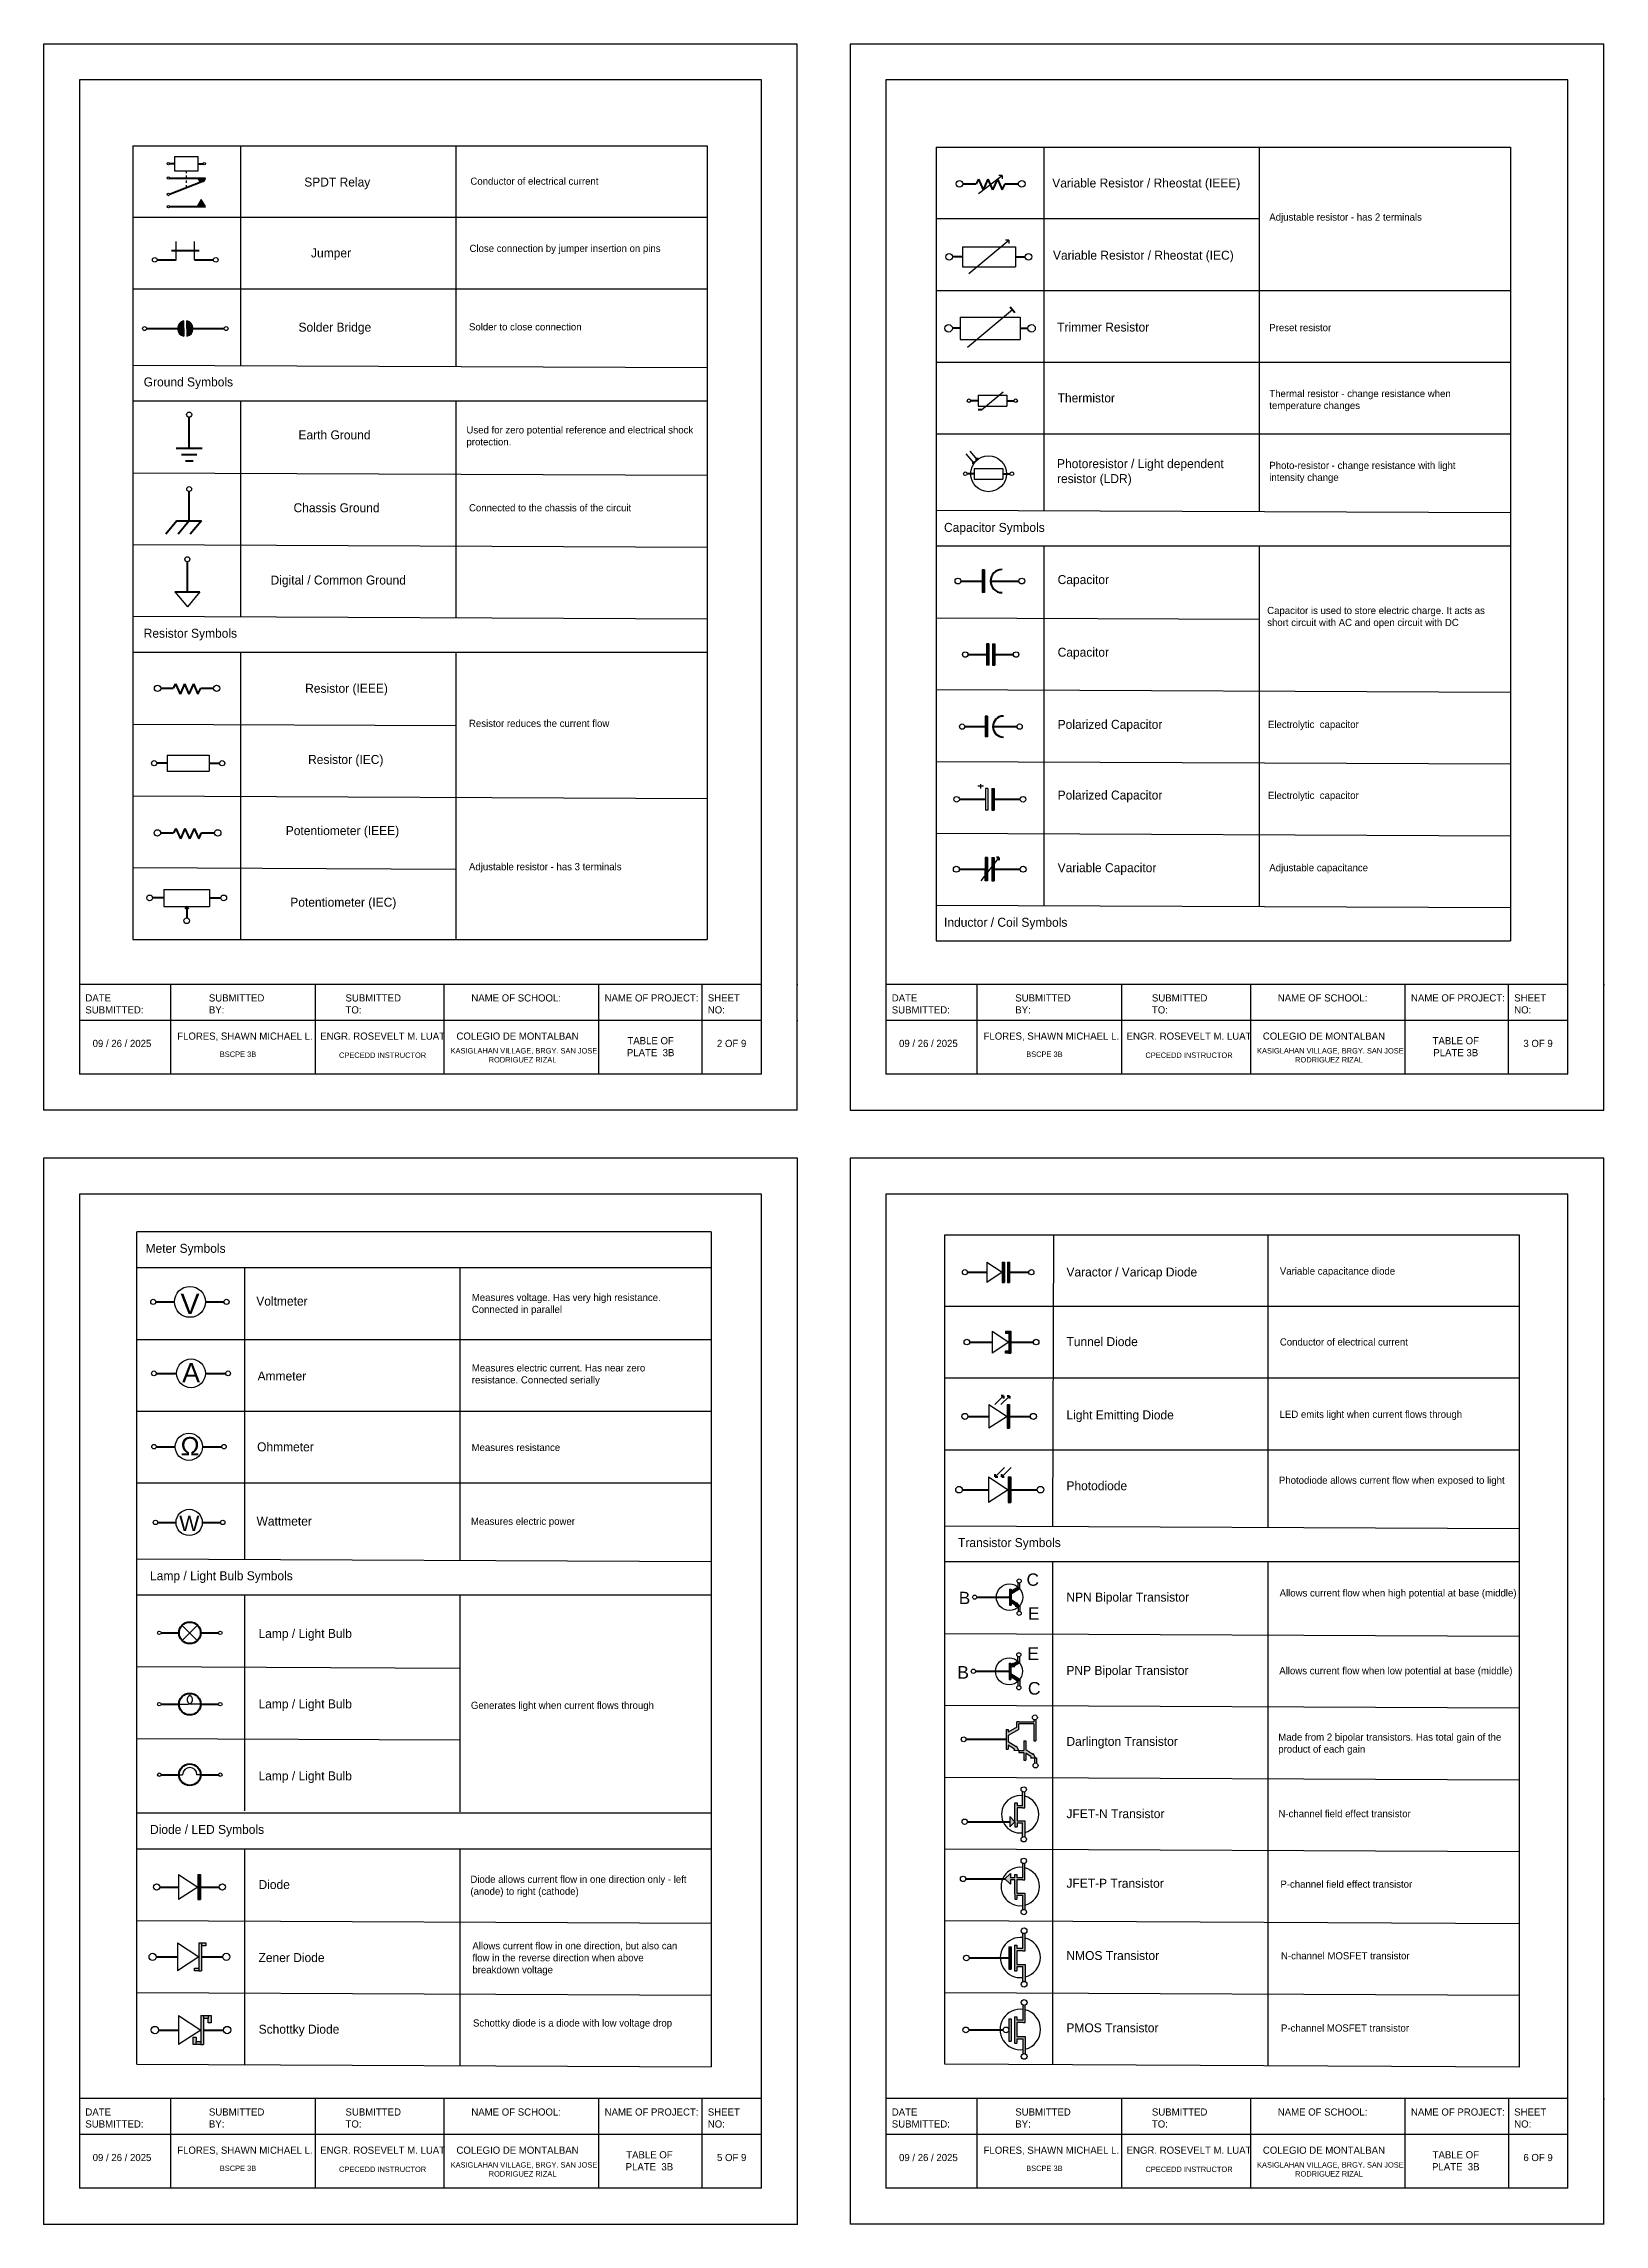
# Model space of a CAD drawing. Header units: millimetres. Extents: x 1902 to 3459, y 1262 to 1871.
# Drawn here: x 2350 to 2784, y 1262 to 1870 of the extents above; entities that cross this region are included whole.
import ezdxf

# ---------------------------------------------------------------- set-up
doc = ezdxf.new("R2010")
doc.units = ezdxf.units.MM
doc.header["$LTSCALE"] = 2
doc.linetypes.add('ACAD_ISO02W100', pattern=[15, 12, -3])
doc.layers.add('Layer1', color=7, linetype='ACAD_ISO02W100')
doc.styles.add('CEDD TEMP', font='GOTHIC.TTF')
doc.styles.get("Standard").update_dxf_attribs({"font": 'arial.ttf'})

msp = doc.modelspace()

# ---------------------------------------------------------------- texts
at = {"attachment_point": 1, "style": 'CEDD TEMP'}
for s, width, insert, char_height in [('\\pxt9;SPDT Relay', 18.1914, (2422.16, 1832.45), 2.5), ('Conductor of electrical current', 52.2936, (2468.45, 1832.45), 2), ('Variable Resistor / Rheostat (IEEE)', 55.1918, (2630.56, 1832.19), 2.5), ('Adjustable resistor - has 2 terminals', 46.2878, (2691.04, 1822.45), 2), ('Jumper', 12.5972, (2424.05, 1812.71), 2.5), ('Close connection by jumper insertion on pins', 52.2936, (2468.21, 1813.73), 2), ('Variable Resistor / Rheostat (IEC)', 55.1918, (2630.77, 1812.07), 2.5), ('Solder Bridge', 21.9012, (2420.56, 1792.02), 2.5), ('Trimmer Resistor', 26.3962, (2631.95, 1792.05), 2.5), ('Solder to close connection', 36.1899, (2468.06, 1791.87), 2), ('Preset resistor', 17.9411, (2691.04, 1791.66), 2), ('Ground Symbols', 27.5382, (2377.43, 1776.77), 2.5), ('Thermistor', 16.8197, (2632.07, 1772.32), 2.5), ('Thermal resistor - change resistance when temperature changes', 56.0513, (2691.04, 1773.3), 2), ('Earth Ground', 22.4814, (2420.56, 1762.02), 2.5), ('Used for zero potential reference and electrical shock protection.', 63.998, (2467.36, 1763.17), 2), ('Photoresistor / Light dependent resistor (LDR)', 52.7816, (2631.89, 1754.01), 2.5), ('Photo-resistor - change resistance with light intensity change', 58.005, (2691.04, 1753.27), 2), ('Chassis Ground', 25.6899, (2419.18, 1741.72), 2.5), ('Connected to the chassis of the circuit', 52.0075, (2468.06, 1741.47), 2), ('Capacitor Symbols', 31.9016, (2600.41, 1736.25), 2.5), ('Digital / Common Ground', 43.8126, (2412.78, 1721.59), 2.5), ('Capacitor', 16.8197, (2632.07, 1721.71), 2.5), ('Capacitor is used to store electric charge. It acts as short circuit with AC and open circuit with DC', 65.5971, (2690.45, 1712.86), 2), ('Resistor Symbols', 27.5382, (2377.43, 1706.76), 2.5), ('Capacitor', 16.8197, (2632.07, 1701.48), 2.5), ('Resistor (IEEE)', 21.8109, (2422.42, 1691.43), 2.5), ('Resistor reduces the current flow', 43.4965, (2468.06, 1681.41), 2), ('Polarized Capacitor', 33.747, (2632.07, 1681.39), 2.5), ('Electrolytic  capacitor', 29.6044, (2690.68, 1681.12), 2), ('Resistor (IEC)', 21.8109, (2423.23, 1671.61), 2.5), ('Polarized Capacitor', 33.747, (2632.07, 1661.69), 2.5), ('Electrolytic  capacitor', 29.6044, (2690.68, 1661.35), 2), ('Potentiometer (IEEE)', 33.5481, (2417.02, 1651.79), 2.5), ('Adjustable resistor - has 3 terminals', 46.2878, (2468.06, 1641.5), 2), ('Variable Capacitor', 32.7408, (2632.07, 1641.46), 2.5), ('Adjustable capacitance', 33.2953, (2691.04, 1641.22), 2), ('Potentiometer (IEC)', 32.4689, (2418.27, 1631.84), 2.5), ('Inductor / Coil Symbols', 38.5175, (2600.41, 1626.25), 2.5), ('Meter Symbols', 24.4115, (2377.95, 1535.43), 2.5), ('Varactor / Varicap Diode', 43.0434, (2634.52, 1528.84), 2.5), ('Variable capacitance diode', 38.8643, (2693.98, 1528.85), 2), ('Voltmeter', 16.7024, (2408.79, 1520.73), 2.5), ('Measures voltage. Has very high resistance. Connected in parallel', 58.3762, (2468.85, 1521.5), 2), ('Tunnel Diode', 21.8248, (2634.52, 1509.44), 2.5), ('Conductor of electrical current', 41.9562, (2693.98, 1509.11), 2), ('Measures electric current. Has near zero resistance. Connected serially', 53.8025, (2468.85, 1501.88), 2), ('Ammeter', 15.9427, (2409.16, 1499.87), 2.5), ('Light Emitting Diode', 33.283, (2634.52, 1489.03), 2.5), ('LED emits light when current flows through', 56.2919, (2693.91, 1488.96), 2), ('Ohmmeter', 18.5158, (2409.02, 1480.13), 2.5), ('Measures resistance', 26.9418, (2468.79, 1479.72), 2), ('Photodiode allows current flow when exposed to light', 62.209, (2693.72, 1470.58), 2), ('Photodiode', 19.7735, (2634.52, 1469.29), 2.5), ('Wattmeter', 18.181, (2408.87, 1459.44), 2.5), ('Measures electric power', 33.1866, (2468.6, 1459.15), 2), ('Transistor Symbols', 29.3333, (2604.32, 1453.46), 2.5), ('Lamp / Light Bulb Symbols', 43.5702, (2379.2, 1444.22), 2.5), ('NPN Bipolar Transistor', 35.6283, (2634.52, 1438.27), 2.5), ('Allows current flow when high potential at base (middle)', 63.8759, (2693.91, 1439.2), 2), ('Lamp / Light Bulb', 29.0274, (2409.42, 1428.14), 2.5), ('PNP Bipolar Transistor', 35.6283, (2634.52, 1417.85), 2.5), ('Allows current flow when low potential at base (middle)', 62.7433, (2693.82, 1417.52), 2), ('Lamp / Light Bulb', 29.0274, (2409.42, 1408.53), 2.5), ('Generates light when current flows through', 57.986, (2468.6, 1407.88), 2), ('Darlington Transistor', 33.4393, (2634.52, 1398.09), 2.5), ('Made from 2 bipolar transistors. Has total gain of the product of each gain', 64.8195, (2693.54, 1399.03), 2), ('Lamp / Light Bulb', 29.0274, (2409.42, 1388.48), 2.5), ('Diode / LED Symbols', 34.1243, (2379.2, 1373.56), 2.5), ('JFET-N Transistor ', 26.4288, (2634.52, 1377.95), 2.5), ('N-channel field effect transistor', 42.0567, (2693.58, 1377.72), 2), ('Diode', 10.059, (2409.42, 1358.21), 2.5), ('Diode allows current flow in one direction only - left (anode) to right (cathode)', 63.7127, (2468.46, 1359.43), 2), ('JFET-P Transistor ', 26.4288, (2634.52, 1358.56), 2.5), ('P-channel field effect transistor', 41.6447, (2694.13, 1358.07), 2), ('Zener Diode', 20.387, (2409.42, 1337.86), 2.5), ('Allows current flow in one direction, but also can flow in the reverse direction when above breakdown voltage', 61.1131, (2469.01, 1340.9), 2), ('NMOS Transistor ', 26.5172, (2634.52, 1338.43), 2.5), ('N-channel MOSFET transistor', 37.8609, (2694.3, 1338.12), 2), ('Schottky diode is a diode with low voltage drop', 56.9731, (2469.18, 1319.4), 2), ('PMOS Transistor ', 26.5172, (2634.52, 1318.3), 2.5), ('Schottky Diode', 25.3819, (2409.46, 1317.91), 2.5), ('P-channel MOSFET transistor', 37.449, (2694.3, 1317.99), 2)]:
    msp.add_mtext_dynamic_manual_height_columns(s, width=width, gutter_width=12.5, heights=[0], dxfattribs=dict(at, insert=insert, char_height=char_height))
for s, insert, char_height, width in [('DATE SUBMITTED:', (2361.18, 1604.94), 2, 22.0854), ('SUBMITTED BY:', (2395.59, 1604.94), 2, 18.9681), ('SUBMITTED TO:', (2433.66, 1604.94), 2, 18.9681), ('NAME OF SCHOOL:', (2468.72, 1604.94), 2, 25.9033), ('\\pxt8,10;NAME OF PROJECT:', (2505.84, 1604.94), 2, 26.1918), ('\\pxt8,10;SHEET NO:', (2534.6, 1604.94), 2, 13.5215), ('DATE SUBMITTED:', (2585.85, 1604.94), 2, 22.0854), ('SUBMITTED BY:', (2620.27, 1604.94), 2, 18.9681), ('SUBMITTED TO:', (2658.33, 1604.94), 2, 18.9681), ('NAME OF SCHOOL:', (2693.4, 1604.94), 2, 25.9033), ('\\pxt8,10;NAME OF PROJECT:', (2730.52, 1604.94), 2, 26.1918), ('\\pxt8,10;SHEET NO:', (2759.27, 1604.94), 2, 13.5215), ('09 / 26 / 2025', (2363.2, 1592.26), 2, 18.1707), ('FLORES, SHAWN MICHAEL L.', (2386.76, 1594.3), 2, 36.8435), ('ENGR. ROSEVELT M. LUAT', (2426.61, 1594.3), 2, 33.4333), ('COLEGIO DE MONTALBAN', (2464.57, 1594.3), 2, 35.1709), ('\\pxqc;TABLE OF PLATE  3B', (2508.09, 1593.02), 2, 21.1648), ('2 OF 9', (2537.15, 1592.26), 2, 8.1574), ('09 / 26 / 2025', (2587.88, 1592.26), 2, 18.1707), ('FLORES, SHAWN MICHAEL L.', (2611.43, 1594.3), 2, 36.8435), ('ENGR. ROSEVELT M. LUAT', (2651.29, 1594.3), 2, 33.4333), ('COLEGIO DE MONTALBAN', (2689.24, 1594.3), 2, 35.1709), ('\\pxqc;TABLE OF PLATE 3B', (2732.41, 1593.02), 2, 21.1648), ('3 OF 9', (2761.83, 1592.26), 2, 8.1574), ('BSCPE 3B', (2398.65, 1589.01), 1.5, 12.1926), ('CPECEDD INSTRUCTOR', (2431.85, 1588.73), 1.5, 23.0006), ('KASIGLAHAN VILLAGE, BRGY. SAN JOSE,\\P\\pxqc;RODRIGUEZ RIZAL', (2462.94, 1589.96), 1.5, 40.0802), ('BSCPE 3B', (2623.32, 1589.01), 1.5, 12.1926), ('CPECEDD INSTRUCTOR', (2656.53, 1588.73), 1.5, 23.0006), ('KASIGLAHAN VILLAGE, BRGY. SAN JOSE,\\P\\pxqc;RODRIGUEZ RIZAL', (2687.62, 1589.96), 1.5, 40.0802), ('DATE SUBMITTED:', (2361.18, 1294.6), 2, 22.0854), ('SUBMITTED BY:', (2395.6, 1294.6), 2, 18.9681), ('SUBMITTED TO:', (2433.66, 1294.6), 2, 18.9681), ('NAME OF SCHOOL:', (2468.72, 1294.6), 2, 25.9033), ('\\pxt8,10;NAME OF PROJECT:', (2505.85, 1294.6), 2, 26.1918), ('\\pxt8,10;SHEET NO:', (2534.6, 1294.6), 2, 13.5215), ('DATE SUBMITTED:', (2585.86, 1294.6), 2, 22.0854), ('SUBMITTED BY:', (2620.27, 1294.6), 2, 18.9681), ('SUBMITTED TO:', (2658.33, 1294.6), 2, 18.9681), ('NAME OF SCHOOL:', (2693.4, 1294.6), 2, 25.9033), ('\\pxt8,10;NAME OF PROJECT:', (2730.52, 1294.6), 2, 26.1918), ('\\pxt8,10;SHEET NO:', (2759.28, 1294.6), 2, 13.5215), ('09 / 26 / 2025', (2363.21, 1281.92), 2, 18.1707), ('FLORES, SHAWN MICHAEL L.', (2386.76, 1283.96), 2, 36.8435), ('ENGR. ROSEVELT M. LUAT', (2426.62, 1283.96), 2, 33.4333), ('COLEGIO DE MONTALBAN', (2464.57, 1283.96), 2, 35.1709), ('\\pxqc;TABLE OF PLATE  3B', (2508.09, 1282.68), 2, 20.4809), ('5 OF 9', (2537.16, 1281.92), 2, 8.1574), ('09 / 26 / 2025', (2587.88, 1281.92), 2, 18.1707), ('FLORES, SHAWN MICHAEL L.', (2611.44, 1283.96), 2, 36.8435), ('ENGR. ROSEVELT M. LUAT', (2651.29, 1283.96), 2, 33.4333), ('COLEGIO DE MONTALBAN', (2689.25, 1283.96), 2, 35.1709), ('\\pxqc;TABLE OF PLATE  3B', (2732.76, 1282.68), 2, 20.4809), ('6 OF 9', (2761.83, 1281.92), 2, 8.1574), ('BSCPE 3B', (2398.65, 1278.67), 1.5, 12.1926), ('CPECEDD INSTRUCTOR', (2431.85, 1278.39), 1.5, 23.0006), ('KASIGLAHAN VILLAGE, BRGY. SAN JOSE,\\P\\pxqc;RODRIGUEZ RIZAL', (2462.95, 1279.62), 1.5, 40.0802), ('BSCPE 3B', (2623.32, 1278.67), 1.5, 12.1926), ('CPECEDD INSTRUCTOR', (2656.53, 1278.39), 1.5, 23.0006), ('KASIGLAHAN VILLAGE, BRGY. SAN JOSE,\\P\\pxqc;RODRIGUEZ RIZAL', (2687.62, 1279.62), 1.5, 40.0802)]:
    msp.add_mtext(s, dxfattribs=dict(at, insert=insert, char_height=char_height, width=width))
at = {"attachment_point": 1}
for s, width, gutter_width, insert, char_height in [('V', 5.7981, 178.06, (2387.66, 1521.59), 5.74), ('A', 5.0467, 165.73, (2388.14, 1502.21), 5.35), ('Ω', 4.7726, 156.73, (2387.71, 1481.62), 5.06), ('W', 4.8823, 151.33, (2387.32, 1459.73), 4.27), ('C', 4.0834, 283.91, (2623.4, 1443.61), 3.43), ('B', 2.9796, 283.91, (2604.52, 1438.5), 3.43), ('E', 2.9772, 283.91, (2623.8, 1434.15), 3.43), ('E', 3.0396, 289.86, (2623.62, 1423.03), 3.51), ('B', 3.042, 289.86, (2604.08, 1417.82), 3.51), ('C', 3.0396, 289.86, (2623.77, 1413.37), 3.51)]:
    msp.add_mtext_dynamic_manual_height_columns(s, width=width, gutter_width=gutter_width, heights=[0], dxfattribs=dict(at, insert=insert, char_height=char_height))

# ---------------------------------------------------------------- hatches: boundary and pattern name
h = msp.add_hatch(color=256)
h.dxf.hatch_style = 1
h.paths.add_polyline_path([(2394.63, 1832.32), (2392.63, 1832.32, 1)])
h = msp.add_hatch(color=256)
h.dxf.hatch_style = 1
h.paths.add_polyline_path([(2394.63, 1824.35), (2393.48, 1826.35), (2392.32, 1824.35)])
h = msp.add_hatch(color=256)
h.dxf.hatch_style = 1
h.paths.add_polyline_path([(2388.6, 1790.38), (2388.6, 1792.5, 0.816497), (2388.6, 1788.26)])
h.paths.add_polyline_path([(2389.46, 1790.38), (2389.46, 1788.26, 0.816497), (2389.46, 1792.5)])
h = msp.add_hatch(color=256)
h.dxf.hatch_style = 1
h.paths.add_polyline_path([(2611.67, 1723.22), (2611.02, 1723.22), (2611.02, 1716.9), (2611.67, 1716.9)])
h = msp.add_hatch(color=256)
h.dxf.hatch_style = 1
h.paths.add_polyline_path([(2612.25, 1696.61), (2612.85, 1696.61), (2612.85, 1702.57), (2612.25, 1702.57)])
h.paths.add_polyline_path([(2613.96, 1696.61), (2614.57, 1696.61), (2614.57, 1702.57), (2613.96, 1702.57)])
h = msp.add_hatch(color=256)
h.dxf.hatch_style = 1
h.paths.add_polyline_path([(2612.49, 1682.38), (2611.9, 1682.38), (2611.9, 1676.64), (2612.49, 1676.64)])
h = msp.add_hatch(color=256)
h.dxf.hatch_style = 1
h.paths.add_polyline_path([(2614.35, 1662.29), (2613.73, 1662.29), (2613.73, 1656.26), (2614.35, 1656.26)])
h = msp.add_hatch(color=256)
h.dxf.hatch_style = 1
h.paths.add_polyline_path([(2611.88, 1636.54), (2612.54, 1636.54), (2612.54, 1643.02), (2611.88, 1643.02)])
h.paths.add_polyline_path([(2613.75, 1636.54), (2614.41, 1636.54), (2614.41, 1643.02), (2613.75, 1643.02)])
h = msp.add_hatch(color=256)
h.dxf.hatch_style = 1
h.paths.add_polyline_path([(2617.23, 1530.35), (2616.65, 1530.35), (2616.65, 1524.7), (2617.23, 1524.7)])
h = msp.add_hatch(color=256)
h.dxf.hatch_style = 1
h.paths.add_polyline_path([(2618.65, 1530.35), (2618.08, 1530.35), (2618.08, 1524.7), (2618.65, 1524.7)])
h = msp.add_hatch(color=256)
h.dxf.hatch_style = 1
h.paths.add_polyline_path([(2618.45, 1510.48), (2618.45, 1511.1), (2617.52, 1511.1), (2617.52, 1510.48)])
h.paths.add_polyline_path([(2617.52, 1505.64), (2617.52, 1505.02), (2618.45, 1505.02), (2618.45, 1505.64)])
h = msp.add_hatch(color=256)
h.dxf.hatch_style = 1
h.paths.add_polyline_path([(2619.07, 1511.1), (2618.45, 1511.1), (2618.45, 1505.02), (2619.07, 1505.02)])
h = msp.add_hatch(color=256)
h.dxf.hatch_style = 1
h.paths.add_polyline_path([(2618.64, 1490.66), (2617.97, 1490.66), (2617.97, 1484.04), (2618.64, 1484.04)])
h = msp.add_hatch(color=256)
h.dxf.hatch_style = 1
h.paths.add_polyline_path([(2619.05, 1470.55), (2618.31, 1470.55), (2618.31, 1463.35), (2619.05, 1463.35)])
h = msp.add_hatch(color=256)
h.dxf.hatch_style = 1
h.paths.add_polyline_path([(2621.56, 1439.3, 0.045188), (2621.11, 1439.78), (2619.13, 1438.67), (2619.13, 1437.92)])
h.paths.add_polyline_path([(2620.34, 1434.73), (2620.2, 1434.52), (2621.34, 1434.46), (2620.82, 1435.47), (2620.7, 1435.28), (2619.13, 1436.28), (2619.13, 1435.52)])
h = msp.add_hatch(color=256)
h.dxf.hatch_style = 1
h.paths.add_polyline_path([(2621.56, 1434.72, -0.045188), (2621.11, 1434.24), (2621.11, 1433.04, -0.208712), (2621.56, 1433.04)])
h.paths.add_polyline_path([(2621.56, 1440.98, -0.208712), (2621.11, 1440.98), (2621.11, 1439.78, -0.045188), (2621.56, 1439.3)])
h = msp.add_hatch(color=256)
h.dxf.hatch_style = 1
h.paths.add_polyline_path([(2619.13, 1439.25), (2618.68, 1439.25), (2618.68, 1434.76), (2619.13, 1434.76)])
h = msp.add_hatch(color=256)
h.dxf.hatch_style = 1
h.paths.add_polyline_path([(2619.01, 1418.66), (2618.54, 1418.66), (2618.54, 1414.08), (2619.01, 1414.08)])
h = msp.add_hatch(color=256)
h.dxf.hatch_style = 1
h.paths.add_polyline_path([(2620.02, 1417.87), (2621.49, 1418.7, 0.045188), (2621.02, 1419.19), (2619.69, 1418.45), (2619.58, 1418.64), (2619.01, 1417.67), (2620.13, 1417.66)])
h.paths.add_polyline_path([(2621.02, 1413.54, 0.045188), (2621.49, 1414.03), (2619.01, 1415.63), (2619.01, 1414.85)])
h = msp.add_hatch(color=256)
h.dxf.hatch_style = 1
h.paths.add_polyline_path([(2621.49, 1414.03, -0.045188), (2621.02, 1413.54), (2621.02, 1412.31, -0.208712), (2621.49, 1412.31)])
h.paths.add_polyline_path([(2621.49, 1420.42, -0.208712), (2621.02, 1420.42), (2621.02, 1419.19, -0.045188), (2621.49, 1418.7)])
h = msp.add_hatch(color=256)
h.dxf.hatch_style = 1
h.paths.add_polyline_path([(2617.75, 1394.67), (2618.3, 1394.67), (2618.3, 1395.77), (2620.05, 1394.64), (2619.88, 1394.37), (2621.26, 1394.3), (2620.63, 1395.53), (2620.49, 1395.31), (2618.3, 1396.72), (2618.3, 1398.51), (2621.26, 1400.19), (2621.26, 1401.69), (2625.45, 1401.69), (2625.45, 1397.03), (2626, 1397.03), (2626, 1402.86, -0.208712), (2625.45, 1402.86), (2625.45, 1402.24), (2621.26, 1402.24), (2620.7, 1402.24), (2620.7, 1400.78), (2618.3, 1399.43), (2618.3, 1400.14), (2617.75, 1400.14)])
h.paths.add_polyline_path([(2623.21, 1397.03), (2622.66, 1397.03), (2622.66, 1394.3), (2621.26, 1394.3), (2621.28, 1393.74), (2622.66, 1393.74), (2622.66, 1391.57), (2623.21, 1391.57), (2623.21, 1393.51), (2624.69, 1392.56), (2624.51, 1392.29), (2625.9, 1392.22), (2625.27, 1393.46), (2625.12, 1393.22), (2623.21, 1394.44)])
h.paths.add_polyline_path([(2626.17, 1392.22), (2625.9, 1392.22), (2625.62, 1392.22), (2625.62, 1390.77, -0.208712), (2626.17, 1390.77)])
h = msp.add_hatch(color=256)
h.dxf.hatch_style = 1
h.paths.add_polyline_path([(2620.76, 1378.29), (2622.32, 1378.29), (2622.91, 1378.29), (2622.91, 1382.77, -0.208712), (2622.32, 1382.77), (2622.32, 1378.87), (2620.76, 1378.87), (2620.76, 1379.76), (2620.17, 1379.76), (2620.17, 1376.81), (2620.17, 1374.45), (2620.17, 1373.04), (2620.76, 1373.04), (2620.76, 1374.16), (2622.32, 1374.16), (2622.32, 1370.26, -0.208712), (2622.91, 1370.26), (2622.91, 1374.75), (2622.32, 1374.75), (2620.76, 1374.75)])
h.paths.add_polyline_path([(2618.7, 1373.04), (2620.17, 1374.45), (2618.7, 1375.87)])
h = msp.add_hatch(color=256)
h.dxf.hatch_style = 1
h.paths.add_polyline_path([(2620.12, 1358.24), (2620.12, 1356.72), (2620.12, 1354.3), (2620.12, 1352.84), (2620.73, 1352.84), (2620.73, 1353.99), (2622.33, 1353.99), (2622.33, 1349.99, -0.208712), (2622.94, 1349.99), (2622.94, 1354.6), (2622.33, 1354.6), (2620.73, 1354.6), (2620.73, 1358.24), (2622.33, 1358.24), (2622.94, 1358.24), (2622.94, 1362.85, -0.208712), (2622.33, 1362.85), (2622.33, 1358.84), (2620.73, 1358.84), (2620.73, 1359.75), (2620.12, 1359.75), (2620.12, 1358.84), (2618.91, 1358.84), (2618.91, 1360), (2617.39, 1358.54), (2618.91, 1357.09), (2618.91, 1358.24)])
h = msp.add_hatch(color=256)
h.dxf.hatch_style = 1
h.paths.add_polyline_path([(2393.21, 1359.75), (2392.5, 1359.75), (2392.5, 1352.78), (2393.21, 1352.78)])
h = msp.add_hatch(color=256)
h.dxf.hatch_style = 1
h.paths.add_polyline_path([(2620.73, 1338.53), (2622.4, 1338.53), (2623.04, 1338.53), (2623.04, 1343.34, -0.208712), (2622.4, 1343.34), (2622.4, 1339.16), (2620.73, 1339.16), (2620.73, 1340.11), (2620.09, 1340.11), (2620.09, 1332.89), (2620.73, 1332.89), (2620.73, 1334.09), (2622.4, 1334.09), (2622.4, 1329.91, -0.208712), (2623.04, 1329.91), (2623.04, 1334.73), (2622.4, 1334.73), (2620.73, 1334.73)])
h = msp.add_hatch(color=256)
h.dxf.hatch_style = 1
h.paths.add_polyline_path([(2393.57, 1340.7), (2393.57, 1339.91), (2394.76, 1339.91), (2394.76, 1340.7)])
h.paths.add_polyline_path([(2392.77, 1333.71), (2391.58, 1333.71), (2391.58, 1332.91), (2392.77, 1332.91)])
h = msp.add_hatch(color=256)
h.dxf.hatch_style = 1
h.paths.add_polyline_path([(2393.57, 1340.7), (2392.77, 1340.7), (2392.77, 1332.91), (2393.57, 1332.91)])
h = msp.add_hatch(color=256)
h.dxf.hatch_style = 1
h.paths.add_polyline_path([(2619.14, 1339.6), (2618.51, 1339.6), (2618.51, 1333.4), (2619.14, 1333.4)])
h = msp.add_hatch(color=256)
h.dxf.hatch_style = 1
h.paths.add_polyline_path([(2396.2, 1320.48), (2395.37, 1320.48), (2395.37, 1319.65), (2395.37, 1318.41), (2396.2, 1318.41)])
h.paths.add_polyline_path([(2391.24, 1312.38), (2392.07, 1312.38), (2392.07, 1313.21), (2392.07, 1314.45), (2391.24, 1314.45)])
h = msp.add_hatch(color=256)
h.dxf.hatch_style = 1
h.paths.add_polyline_path([(2394.13, 1320.48), (2394.13, 1319.65), (2395.37, 1319.65), (2395.37, 1320.48)])
h.paths.add_polyline_path([(2393.31, 1313.21), (2392.07, 1313.21), (2392.07, 1312.38), (2393.31, 1312.38)])
h = msp.add_hatch(color=256)
h.dxf.hatch_style = 1
h.paths.add_polyline_path([(2394.13, 1320.48), (2393.31, 1320.48), (2393.31, 1312.38), (2394.13, 1312.38)])
h = msp.add_hatch(color=256)
h.dxf.hatch_style = 1
h.paths.add_polyline_path([(2619.12, 1319.59), (2618.48, 1319.59), (2618.48, 1313.32), (2619.12, 1313.32)])
h.paths.add_polyline_path([(2620.72, 1320.1), (2620.08, 1320.1), (2620.08, 1312.81), (2620.72, 1312.81), (2620.72, 1314.02), (2622.42, 1314.02), (2622.42, 1309.8, -0.208712), (2623.06, 1309.8), (2623.06, 1314.66), (2622.42, 1314.66), (2620.72, 1314.66), (2620.72, 1318.5), (2622.42, 1318.5), (2623.06, 1318.5), (2623.06, 1323.37, -0.208712), (2622.42, 1323.37), (2622.42, 1319.14), (2620.72, 1319.14)])

# ---------------------------------------------------------------- linework, layer by layer
for p, q in [((2559.54, 1869.63), (2349.54, 1869.63)), ((2349.54, 1869.63), (2349.55, 1572.63)), ((2504.22, 1869.63), (2504.22, 1869.76)), ((2533.05, 1869.63), (2533.05, 1869.76)), ((2559.54, 1572.63), (2559.54, 1869.63)), ((2784.22, 1869.63), (2574.22, 1869.63)), ((2574.22, 1869.63), (2574.22, 1572.63)), ((2728.9, 1869.63), (2728.9, 1869.76)), ((2757.72, 1869.63), (2757.72, 1869.76)), ((2784.22, 1572.63), (2784.22, 1869.63)), ((2549.54, 1859.63), (2359.54, 1859.63)), ((2359.54, 1859.63), (2359.55, 1582.68)), ((2549.54, 1582.68), (2549.54, 1859.63)), ((2774.22, 1859.63), (2584.22, 1859.63)), ((2584.22, 1859.63), (2584.22, 1582.68)), ((2774.22, 1582.68), (2774.22, 1859.63)), ((2374.44, 1841.32), (2374.44, 1841.32)), ((2374.44, 1841.32), (2374.44, 1620.25)), ((2374.44, 1841.32), (2534.44, 1841.32)), ((2404.44, 1841.32), (2404.44, 1780.09)), ((2464.44, 1841.32), (2464.44, 1779.78)), ((2534.44, 1841.32), (2534.44, 1620.25)), ((2598.2, 1840.93), (2598.2, 1619.84)), ((2598.2, 1840.93), (2758.2, 1840.93)), ((2628.2, 1840.93), (2628.2, 1739.69)), ((2688.2, 1840.93), (2688.2, 1739.39)), ((2758.2, 1840.93), (2758.2, 1619.84)), ((2534.44, 1821.32), (2374.44, 1821.32)), ((2688.2, 1820.93), (2598.2, 1820.93)), ((2534.44, 1801.32), (2374.44, 1801.32)), ((2758.2, 1800.93), (2598.2, 1800.93)), ((2598.2, 1800.93), (2598.2, 1800.93)), ((2388.6, 1790.38), (2388.6, 1792.5)), ((2389.46, 1790.38), (2389.46, 1792.5)), ((2388.6, 1790.38), (2388.6, 1788.26)), ((2389.46, 1790.38), (2389.46, 1788.26)), ((2374.44, 1780.23), (2534.44, 1779.5)), ((2758.2, 1780.93), (2598.2, 1780.93)), ((2374.44, 1770.24), (2534.44, 1770.24)), ((2404.44, 1770.24), (2404.44, 1710.08)), ((2464.44, 1770.24), (2464.44, 1709.78)), ((2758.2, 1760.93), (2598.2, 1760.93)), ((2374.44, 1750.23), (2534.44, 1749.51)), ((2598.2, 1739.81), (2758.2, 1739.12)), ((2374.44, 1730.24), (2534.44, 1729.5)), ((2598.2, 1729.84), (2758.2, 1729.84)), ((2628.2, 1729.84), (2628.2, 1629.69)), ((2688.2, 1729.84), (2688.2, 1629.39)), ((2611.67, 1723.22), (2611.02, 1723.22)), ((2611.02, 1723.22), (2611.02, 1716.9)), ((2611.67, 1723.22), (2611.67, 1716.9)), ((2611.67, 1716.9), (2611.02, 1716.9)), ((2374.44, 1710.23), (2534.44, 1709.5)), ((2598.2, 1709.81), (2688.2, 1709.42)), ((2612.85, 1702.57), (2612.25, 1702.57)), ((2612.25, 1702.57), (2612.25, 1696.61)), ((2612.85, 1702.57), (2612.85, 1696.61)), ((2613.96, 1702.57), (2613.96, 1696.61)), ((2613.96, 1702.57), (2614.57, 1702.57)), ((2614.57, 1702.57), (2614.57, 1696.61)), ((2374.44, 1700.23), (2534.44, 1700.23)), ((2404.44, 1700.23), (2404.44, 1620.25)), ((2464.44, 1700.23), (2464.44, 1620.25)), ((2612.85, 1696.61), (2612.25, 1696.61)), ((2613.96, 1696.61), (2614.57, 1696.61)), ((2598.2, 1689.81), (2758.2, 1689.12)), ((2374.44, 1680.23), (2464.44, 1679.78)), ((2612.49, 1682.38), (2611.9, 1682.38)), ((2611.9, 1682.38), (2611.9, 1676.64)), ((2612.49, 1676.64), (2611.9, 1676.64)), ((2612.49, 1682.38), (2612.49, 1676.64)), ((2598.2, 1669.81), (2758.2, 1669.12)), ((2374.44, 1660.23), (2534.44, 1659.51)), ((2613.73, 1662.29), (2613.73, 1656.26)), ((2613.73, 1662.29), (2614.35, 1662.29)), ((2614.35, 1662.29), (2614.35, 1656.26)), ((2613.73, 1656.26), (2614.35, 1656.26)), ((2598.2, 1649.81), (2758.2, 1649.13)), ((2374.44, 1640.25), (2464.44, 1639.79)), ((2404.44, 1640.25), (2404.44, 1640.09)), ((2612.54, 1643.02), (2611.88, 1643.02)), ((2611.88, 1643.02), (2611.88, 1636.54)), ((2612.54, 1643.02), (2612.54, 1636.54)), ((2613.75, 1643.02), (2613.75, 1636.54)), ((2613.75, 1643.02), (2614.41, 1643.02)), ((2614.41, 1643.02), (2614.41, 1636.54)), ((2614.41, 1639.78), (2614.41, 1643.02)), ((2464.44, 1639.79), (2464.44, 1639.48)), ((2611.88, 1636.54), (2611.88, 1639.78)), ((2612.54, 1636.54), (2611.88, 1636.54)), ((2613.75, 1636.54), (2614.41, 1636.54)), ((2598.2, 1629.81), (2758.2, 1629.14)), ((2374.44, 1620.25), (2534.44, 1620.25)), ((2598.2, 1619.84), (2758.2, 1619.84)), ((2549.54, 1607.68), (2359.55, 1607.68)), ((2384.86, 1607.68), (2384.86, 1582.68)), ((2425.21, 1607.68), (2425.21, 1582.68)), ((2461.09, 1607.68), (2461.09, 1582.68)), ((2504.22, 1582.68), (2504.22, 1607.68)), ((2533.05, 1582.68), (2533.05, 1607.68)), ((2559.54, 1607.63), (2559.72, 1607.63)), ((2774.22, 1607.68), (2584.22, 1607.68)), ((2609.54, 1607.68), (2609.54, 1582.68)), ((2649.88, 1607.68), (2649.88, 1582.68)), ((2685.76, 1607.68), (2685.76, 1582.68)), ((2728.9, 1582.68), (2728.9, 1607.68)), ((2757.72, 1582.68), (2757.72, 1607.68)), ((2784.22, 1607.63), (2784.4, 1607.63)), ((2549.54, 1597.68), (2359.55, 1597.68)), ((2774.22, 1597.68), (2584.22, 1597.68)), ((2559.54, 1597.63), (2559.67, 1597.63)), ((2784.22, 1597.63), (2784.34, 1597.63)), ((2549.54, 1582.68), (2359.55, 1582.68)), ((2559.54, 1582.63), (2559.59, 1582.63)), ((2774.22, 1582.68), (2584.22, 1582.68)), ((2728.9, 1582.91), (2774.22, 1582.68)), ((2784.22, 1582.63), (2784.27, 1582.63)), ((2559.54, 1572.63), (2349.55, 1572.63)), ((2549.54, 1572.63), (2549.54, 1572.68)), ((2574.22, 1572.63), (2784.22, 1572.63)), ((2559.55, 1559.29), (2349.55, 1559.29)), ((2349.55, 1559.29), (2349.55, 1262.29)), ((2504.23, 1559.29), (2504.23, 1559.43)), ((2533.05, 1559.29), (2533.05, 1559.43)), ((2559.55, 1262.29), (2559.55, 1559.29)), ((2784.22, 1559.29), (2574.22, 1559.29)), ((2574.22, 1559.29), (2574.22, 1262.34)), ((2728.9, 1559.29), (2728.9, 1559.43)), ((2757.73, 1559.29), (2757.73, 1559.43)), ((2784.22, 1262.29), (2784.22, 1559.29)), ((2549.55, 1549.29), (2359.55, 1549.29)), ((2359.55, 1549.29), (2359.55, 1272.34)), ((2549.55, 1272.34), (2549.55, 1549.29)), ((2774.22, 1549.29), (2584.22, 1549.29)), ((2584.22, 1549.29), (2584.22, 1272.34)), ((2774.22, 1272.34), (2774.22, 1549.29)), ((2535.52, 1538.74), (2375.52, 1538.74)), ((2375.52, 1306.93), (2375.52, 1538.74)), ((2535.52, 1538.74), (2535.52, 1306.17)), ((2600.64, 1537.98), (2760.64, 1537.98)), ((2600.64, 1306.9), (2600.64, 1537.98)), ((2630.95, 1537.98), (2630.64, 1456.75)), ((2690.64, 1537.98), (2690.64, 1456.44)), ((2760.64, 1537.98), (2760.64, 1306.13)), ((2535.52, 1528.74), (2375.52, 1528.74)), ((2405.52, 1528.74), (2405.52, 1447.51)), ((2465.52, 1528.74), (2465.52, 1447.2)), ((2616.65, 1530.35), (2616.65, 1524.7)), ((2616.65, 1530.35), (2617.23, 1530.35)), ((2617.23, 1530.35), (2617.23, 1524.7)), ((2618.08, 1530.35), (2618.08, 1524.7)), ((2618.08, 1530.35), (2618.65, 1530.35)), ((2618.65, 1530.35), (2618.65, 1524.7)), ((2616.65, 1524.7), (2617.23, 1524.7)), ((2618.08, 1524.7), (2618.65, 1524.7)), ((2760.64, 1517.98), (2600.64, 1517.98)), ((2375.52, 1508.74), (2375.52, 1508.74)), ((2375.52, 1508.74), (2535.52, 1508.74)), ((2617.52, 1511.1), (2618.45, 1511.1)), ((2617.52, 1511.1), (2617.52, 1510.48)), ((2618.45, 1510.48), (2617.52, 1510.48)), ((2618.45, 1511.1), (2618.45, 1505.02)), ((2618.45, 1511.1), (2619.07, 1511.1)), ((2619.07, 1511.1), (2619.07, 1505.02)), ((2617.52, 1505.02), (2617.52, 1505.64)), ((2617.52, 1505.64), (2618.45, 1505.64)), ((2618.45, 1505.02), (2617.52, 1505.02)), ((2618.45, 1505.02), (2619.07, 1505.02)), ((2760.64, 1497.98), (2600.64, 1497.98)), ((2535.52, 1488.74), (2375.52, 1488.74)), ((2616.29, 1493.06), (2616.29, 1493.06)), ((2617.97, 1490.66), (2617.97, 1484.04)), ((2617.97, 1490.66), (2618.64, 1490.66)), ((2618.64, 1490.66), (2618.64, 1484.04)), ((2617.97, 1484.04), (2618.64, 1484.04)), ((2760.64, 1477.98), (2600.64, 1477.98)), ((2618.31, 1470.55), (2618.31, 1463.35)), ((2618.31, 1470.55), (2619.05, 1470.55)), ((2619.05, 1470.55), (2619.05, 1463.35)), ((2535.52, 1468.74), (2375.52, 1468.74)), ((2618.31, 1463.35), (2619.05, 1463.35)), ((2600.64, 1456.89), (2760.64, 1456.15)), ((2375.52, 1447.65), (2535.52, 1446.91)), ((2600.64, 1446.9), (2760.64, 1446.9)), ((2630.64, 1446.9), (2630.64, 1306.75)), ((2690.64, 1446.9), (2690.64, 1306.47)), ((2621.11, 1439.78), (2618.86, 1438.51)), ((2621.11, 1439.78), (2621.11, 1440.98)), ((2621.56, 1439.3), (2621.56, 1440.98)), ((2375.52, 1437.66), (2535.52, 1437.66)), ((2405.52, 1437.66), (2405.52, 1377.51)), ((2465.52, 1437.66), (2465.52, 1377.23)), ((2618.68, 1439.25), (2618.68, 1434.76)), ((2618.68, 1439.25), (2619.13, 1439.25)), ((2618.68, 1434.76), (2619.13, 1434.76)), ((2621.56, 1439.3), (2618.9, 1437.79)), ((2619.07, 1438.25), (2619.13, 1438.29)), ((2619.13, 1439.25), (2619.13, 1434.76)), ((2620.7, 1435.28), (2619.13, 1436.28)), ((2620.34, 1434.73), (2619.13, 1435.52)), ((2621.11, 1434.24), (2621.11, 1433.04)), ((2621.56, 1434.72), (2621.56, 1433.04)), ((2600.64, 1426.89), (2760.64, 1426.15)), ((2375.52, 1417.65), (2465.52, 1417.24)), ((2618.54, 1418.66), (2618.54, 1414.08)), ((2618.54, 1418.66), (2619.01, 1418.66)), ((2619.01, 1418.06), (2618.73, 1417.91)), ((2619.01, 1417.3), (2618.77, 1417.16)), ((2618.94, 1417.64), (2619.01, 1417.67)), ((2619.01, 1418.66), (2619.01, 1414.08)), ((2621.49, 1414.03), (2619.01, 1415.63)), ((2621.02, 1419.19), (2619.69, 1418.45)), ((2621.49, 1418.7), (2620.02, 1417.87)), ((2621.02, 1419.19), (2621.02, 1420.42)), ((2621.49, 1418.7), (2621.49, 1420.42)), ((2618.54, 1414.08), (2619.01, 1414.08)), ((2621.02, 1413.54), (2619.01, 1414.85)), ((2621.02, 1413.54), (2621.02, 1412.31)), ((2621.49, 1414.03), (2621.49, 1412.31)), ((2600.64, 1406.88), (2760.64, 1406.15)), ((2375.52, 1397.64), (2465.52, 1397.23)), ((2617.75, 1400.14), (2617.75, 1394.67)), ((2617.75, 1400.14), (2618.3, 1400.14)), ((2620.7, 1400.78), (2618.3, 1399.43)), ((2621.26, 1400.19), (2618.3, 1398.51)), ((2618.3, 1400.14), (2618.3, 1399.43)), ((2618.3, 1398.51), (2618.3, 1396.72)), ((2620.7, 1400.78), (2620.7, 1402.24)), ((2621.26, 1402.24), (2620.7, 1402.24)), ((2621.26, 1402.24), (2625.45, 1402.24)), ((2621.26, 1400.19), (2621.26, 1401.69)), ((2625.45, 1401.69), (2621.26, 1401.69)), ((2625.45, 1402.86), (2625.45, 1402.24)), ((2625.45, 1401.69), (2625.45, 1397.03)), ((2626, 1402.86), (2626, 1397.03)), ((2617.75, 1394.67), (2618.3, 1394.67)), ((2620.49, 1395.31), (2618.3, 1396.72)), ((2620.05, 1394.64), (2618.3, 1395.77)), ((2618.3, 1395.77), (2618.3, 1394.67)), ((2621.26, 1394.32), (2621.25, 1394.32)), ((2621.26, 1394.3), (2621.28, 1393.74)), ((2621.26, 1394.3), (2622.66, 1394.3)), ((2621.28, 1393.74), (2622.66, 1393.74)), ((2622.66, 1397.03), (2622.66, 1394.3)), ((2622.66, 1397.03), (2623.21, 1397.03)), ((2622.66, 1393.74), (2622.66, 1391.57)), ((2622.66, 1391.57), (2623.21, 1391.57)), ((2623.21, 1397.03), (2623.21, 1394.44)), ((2625.12, 1393.22), (2623.21, 1394.44)), ((2624.69, 1392.56), (2623.21, 1393.51)), ((2623.21, 1393.51), (2623.21, 1391.57)), ((2625.45, 1397.03), (2626, 1397.03)), ((2625.9, 1392.22), (2625.62, 1392.22)), ((2625.62, 1392.22), (2625.62, 1390.77)), ((2625.9, 1392.22), (2626.17, 1392.22)), ((2626.17, 1392.22), (2626.17, 1390.77)), ((2600.64, 1386.88), (2760.64, 1386.15)), ((2620.17, 1376.81), (2620.17, 1379.76)), ((2620.17, 1379.76), (2620.76, 1379.76)), ((2620.76, 1379.76), (2620.76, 1378.87)), ((2622.32, 1378.87), (2622.32, 1382.77)), ((2622.91, 1378.29), (2622.91, 1382.77)), ((2375.52, 1376.92), (2535.52, 1376.92)), ((2618.7, 1375.87), (2618.7, 1373.04)), ((2618.7, 1375.87), (2620.17, 1374.45)), ((2620.17, 1374.45), (2618.7, 1373.04)), ((2620.17, 1374.45), (2620.17, 1376.81)), ((2620.17, 1374.45), (2620.17, 1373.04)), ((2620.17, 1373.04), (2620.76, 1373.04)), ((2622.32, 1378.87), (2620.76, 1378.87)), ((2622.32, 1378.29), (2620.76, 1378.29)), ((2620.76, 1378.29), (2620.76, 1374.75)), ((2620.76, 1374.75), (2622.32, 1374.75)), ((2620.76, 1374.16), (2622.32, 1374.16)), ((2620.76, 1374.16), (2620.76, 1373.04)), ((2622.32, 1378.29), (2622.91, 1378.29)), ((2622.32, 1374.75), (2622.91, 1374.75)), ((2622.32, 1370.26), (2622.32, 1374.16)), ((2622.91, 1374.75), (2622.91, 1370.26)), ((2375.52, 1366.92), (2535.52, 1366.92)), ((2405.52, 1366.92), (2405.52, 1306.79)), ((2465.52, 1366.92), (2465.52, 1306.5)), ((2600.64, 1366.88), (2760.64, 1366.15)), ((2622.33, 1358.84), (2622.33, 1362.85)), ((2622.94, 1358.24), (2622.94, 1362.85)), ((2392.5, 1359.75), (2392.5, 1352.78)), ((2392.5, 1359.75), (2393.21, 1359.75)), ((2393.21, 1359.75), (2393.21, 1352.78)), ((2618.91, 1360), (2617.39, 1358.54)), ((2617.39, 1358.54), (2618.91, 1357.09)), ((2618.91, 1360), (2618.91, 1358.84)), ((2620.12, 1358.84), (2618.91, 1358.84)), ((2620.12, 1358.24), (2618.91, 1358.24)), ((2618.91, 1358.24), (2618.91, 1357.09)), ((2620.12, 1359.75), (2620.73, 1359.75)), ((2620.12, 1358.84), (2620.12, 1359.75)), ((2620.12, 1356.72), (2620.12, 1358.24)), ((2620.12, 1354.3), (2620.12, 1356.72)), ((2620.73, 1359.75), (2620.73, 1358.84)), ((2622.33, 1358.84), (2620.73, 1358.84)), ((2620.73, 1358.24), (2620.73, 1354.6)), ((2622.33, 1358.24), (2620.73, 1358.24)), ((2622.33, 1358.24), (2622.94, 1358.24)), ((2392.5, 1352.78), (2393.21, 1352.78)), ((2620.12, 1354.3), (2620.12, 1352.84)), ((2620.12, 1352.84), (2620.73, 1352.84)), ((2620.73, 1354.6), (2622.33, 1354.6)), ((2620.73, 1353.99), (2620.73, 1352.84)), ((2620.73, 1353.99), (2622.33, 1353.99)), ((2622.33, 1354.6), (2622.94, 1354.6)), ((2622.33, 1349.99), (2622.33, 1353.99)), ((2622.94, 1354.6), (2622.94, 1349.99)), ((2375.52, 1346.92), (2535.52, 1346.18)), ((2600.75, 1346.9), (2760.64, 1346.15)), ((2622.4, 1339.16), (2622.4, 1343.34)), ((2623.04, 1338.53), (2623.04, 1343.34)), ((2392.77, 1340.7), (2392.77, 1332.91)), ((2392.77, 1340.7), (2393.57, 1340.7)), ((2393.57, 1340.7), (2393.57, 1332.91)), ((2393.57, 1340.7), (2394.76, 1340.7)), ((2394.76, 1339.91), (2393.57, 1339.91)), ((2394.76, 1340.7), (2394.76, 1339.91)), ((2618.51, 1339.6), (2618.51, 1333.4)), ((2618.51, 1339.6), (2619.14, 1339.6)), ((2619.14, 1336.5), (2618.51, 1336.5)), ((2619.05, 1338.22), (2619.14, 1338.27)), ((2619.14, 1339.6), (2619.14, 1333.4)), ((2620.09, 1340.11), (2620.73, 1340.11)), ((2620.09, 1340.11), (2620.09, 1332.89)), ((2620.73, 1340.11), (2620.73, 1339.16)), ((2622.4, 1339.16), (2620.73, 1339.16)), ((2620.73, 1338.53), (2620.73, 1334.73)), ((2622.4, 1338.53), (2620.73, 1338.53)), ((2622.4, 1338.53), (2623.04, 1338.53)), ((2391.58, 1332.91), (2391.58, 1333.71)), ((2391.58, 1333.71), (2392.77, 1333.71)), ((2392.77, 1332.91), (2391.58, 1332.91)), ((2392.77, 1332.91), (2393.57, 1332.91)), ((2618.51, 1333.4), (2619.14, 1333.4)), ((2620.09, 1332.89), (2620.73, 1332.89)), ((2620.73, 1334.73), (2622.4, 1334.73)), ((2620.73, 1334.09), (2620.73, 1332.89)), ((2620.73, 1334.09), (2622.4, 1334.09)), ((2622.4, 1334.73), (2623.04, 1334.73)), ((2622.4, 1329.91), (2622.4, 1334.09)), ((2623.04, 1334.73), (2623.04, 1329.91)), ((2375.62, 1326.93), (2535.52, 1326.18)), ((2600.64, 1326.9), (2760.64, 1326.13)), ((2393.31, 1320.48), (2393.31, 1312.38)), ((2393.31, 1320.48), (2394.13, 1320.48)), ((2394.13, 1320.48), (2394.13, 1312.38)), ((2394.13, 1320.48), (2395.37, 1320.48)), ((2395.37, 1319.65), (2394.13, 1319.65)), ((2395.37, 1320.48), (2395.37, 1319.65)), ((2395.37, 1320.48), (2396.2, 1320.48)), ((2395.37, 1318.41), (2395.37, 1319.65)), ((2396.2, 1318.41), (2395.37, 1318.41)), ((2396.2, 1320.48), (2396.2, 1318.41)), ((2618.48, 1319.59), (2618.48, 1313.32)), ((2618.48, 1319.59), (2619.12, 1319.59)), ((2619.12, 1319.59), (2619.12, 1313.32)), ((2620.08, 1320.1), (2620.72, 1320.1)), ((2620.08, 1320.1), (2620.08, 1312.81)), ((2620.72, 1320.1), (2620.72, 1319.14)), ((2622.42, 1319.14), (2620.72, 1319.14)), ((2620.72, 1318.5), (2620.72, 1314.66)), ((2622.42, 1318.5), (2620.72, 1318.5)), ((2622.42, 1319.14), (2622.42, 1323.37)), ((2622.42, 1318.5), (2623.06, 1318.5)), ((2623.06, 1318.5), (2623.06, 1323.37)), ((2391.24, 1312.38), (2391.24, 1314.45)), ((2391.24, 1314.45), (2392.07, 1314.45)), ((2392.07, 1312.38), (2391.24, 1312.38)), ((2392.07, 1314.45), (2392.07, 1313.21)), ((2392.07, 1312.38), (2392.07, 1313.21)), ((2392.07, 1313.21), (2393.31, 1313.21)), ((2393.31, 1312.38), (2392.07, 1312.38)), ((2393.31, 1312.38), (2394.13, 1312.38)), ((2549.55, 1317.34), (2549.65, 1317.34)), ((2618.48, 1313.32), (2619.12, 1313.32)), ((2620.08, 1312.81), (2620.72, 1312.81)), ((2620.72, 1314.66), (2622.42, 1314.66)), ((2620.72, 1314.02), (2620.72, 1312.81)), ((2620.72, 1314.02), (2622.42, 1314.02)), ((2622.42, 1314.66), (2623.06, 1314.66)), ((2622.42, 1309.8), (2622.42, 1314.02)), ((2623.06, 1314.66), (2623.06, 1309.8)), ((2774.22, 1317.34), (2774.32, 1317.34)), ((2375.52, 1306.93), (2535.52, 1306.17)), ((2760.64, 1306.13), (2600.64, 1306.9)), ((2549.55, 1297.34), (2359.55, 1297.34)), ((2384.87, 1297.34), (2384.87, 1272.34)), ((2425.21, 1297.34), (2425.21, 1272.34)), ((2461.09, 1297.34), (2461.09, 1272.34)), ((2504.23, 1272.34), (2504.23, 1297.34)), ((2533.05, 1272.34), (2533.05, 1297.34)), ((2774.22, 1297.34), (2584.22, 1297.34)), ((2609.54, 1297.34), (2609.54, 1272.34)), ((2649.89, 1297.34), (2649.89, 1272.34)), ((2685.77, 1297.34), (2685.77, 1272.34)), ((2728.9, 1272.34), (2728.9, 1297.34)), ((2757.73, 1272.34), (2757.73, 1297.34)), ((2784.22, 1297.29), (2784.4, 1297.29)), ((2549.55, 1287.34), (2359.55, 1287.34)), ((2774.22, 1287.34), (2584.22, 1287.34)), ((2784.22, 1287.29), (2784.35, 1287.29)), ((2549.55, 1272.34), (2359.55, 1272.34)), ((2559.55, 1272.29), (2559.6, 1272.29)), ((2774.22, 1272.34), (2584.22, 1272.34)), ((2784.22, 1272.29), (2784.27, 1272.29)), ((2559.55, 1262.29), (2349.55, 1262.29)), ((2549.55, 1262.29), (2549.55, 1262.34)), ((2784.22, 1262.34), (2574.22, 1262.34)), ((2774.22, 1262.29), (2774.22, 1262.34))]:
    msp.add_line(p, q)
at = {"lineweight": 60}
for p, q in [((2385.97, 1836.32), (2384.64, 1836.32)), ((2392.63, 1836.32), (2393.96, 1836.32)), ((2384.64, 1832.32), (2394.63, 1832.32)), ((2384.64, 1827.86), (2393.63, 1831.32)), ((2384.64, 1824.35), (2394.63, 1824.35)), ((2385.15, 1812.11), (2392.87, 1812.11)), ((2605.52, 1810.36), (2602.76, 1810.36)), ((2620.28, 1810.36), (2623.04, 1810.36)), ((2381.15, 1809.53), (2386.44, 1809.53)), ((2391.58, 1809.53), (2396.87, 1809.53)), ((2618.83, 1796.47), (2620.16, 1794.87)), ((2378.21, 1790.38), (2386.87, 1790.38)), ((2391.2, 1790.38), (2399.85, 1790.38)), ((2604.9, 1790.46), (2602.73, 1790.46)), ((2621.58, 1790.46), (2623.75, 1790.46)), ((2609.88, 1770.29), (2607.88, 1770.29)), ((2610.88, 1767.79), (2609.88, 1767.79)), ((2617.88, 1770.29), (2619.88, 1770.29)), ((2608.83, 1749.95), (2606.83, 1749.95)), ((2616.83, 1749.95), (2618.83, 1749.95)), ((2605.11, 1720.06), (2611.02, 1720.06)), ((2613.37, 1720.06), (2621.28, 1720.06)), ((2607.08, 1699.59), (2612.25, 1699.59)), ((2614.57, 1699.59), (2619.73, 1699.59)), ((2606.18, 1679.51), (2611.9, 1679.51)), ((2614.03, 1679.51), (2620.75, 1679.51)), ((2383.98, 1669.32), (2381.06, 1669.32)), ((2395.65, 1669.32), (2398.57, 1669.32)), ((2604.68, 1659.27), (2611.99, 1659.27)), ((2614.35, 1659.27), (2621.65, 1659.27)), ((2615.67, 1643.02), (2615.01, 1643.02)), ((2615.67, 1643.02), (2615.67, 1642.35)), ((2604.66, 1639.78), (2611.88, 1639.78)), ((2614.41, 1639.78), (2621.63, 1639.78)), ((2383.06, 1631.78), (2379.89, 1631.78)), ((2395.76, 1631.78), (2398.93, 1631.78)), ((2606.97, 1527.52), (2612.33, 1527.52)), ((2618.65, 1527.52), (2624.02, 1527.52)), ((2380.81, 1519.27), (2385.99, 1519.27)), ((2394.62, 1519.27), (2399.8, 1519.27)), ((2607.55, 1508.06), (2613.8, 1508.06)), ((2619.07, 1508.06), (2625.31, 1508.06)), ((2380.94, 1499.35), (2386.6, 1499.35)), ((2394.62, 1499.35), (2400.28, 1499.35)), ((2616.96, 1493.06), (2616.29, 1493.06)), ((2616.96, 1493.06), (2616.96, 1492.38)), ((2618.67, 1493.04), (2617.99, 1493.04)), ((2618.67, 1493.04), (2618.67, 1492.37)), ((2607.07, 1487.35), (2612.9, 1487.35)), ((2618.64, 1487.35), (2624.48, 1487.35)), ((2380.93, 1478.92), (2386.25, 1478.92)), ((2393.84, 1478.92), (2399.16, 1478.92)), ((2614.64, 1470.55), (2614.64, 1471.29)), ((2614.64, 1470.55), (2615.37, 1470.55)), ((2616.48, 1470.55), (2616.48, 1471.29)), ((2616.48, 1470.55), (2617.21, 1470.55)), ((2605.51, 1466.95), (2612.8, 1466.95)), ((2619.05, 1466.95), (2626.34, 1466.95)), ((2381.33, 1457.82), (2386.43, 1457.82)), ((2393.76, 1457.82), (2398.86, 1457.82)), ((2609.52, 1437.01), (2618.68, 1437.01)), ((2382.28, 1427.07), (2387.28, 1427.07)), ((2393.28, 1427.07), (2398.28, 1427.07)), ((2609.19, 1416.37), (2618.54, 1416.37)), ((2382.28, 1407.21), (2387.28, 1407.21)), ((2393.28, 1407.21), (2398.28, 1407.21)), ((2606.59, 1397.41), (2617.75, 1397.41)), ((2382.28, 1387.55), (2387.28, 1387.55)), ((2393.28, 1387.55), (2398.28, 1387.55)), ((2606.9, 1374.45), (2618.7, 1374.45)), ((2381.92, 1356.26), (2387.16, 1356.26)), ((2393.21, 1356.26), (2398.46, 1356.26)), ((2606.47, 1358.54), (2617.39, 1358.54)), ((2380.9, 1336.81), (2386.81, 1336.81)), ((2393.57, 1336.81), (2399.47, 1336.81)), ((2607.43, 1336.5), (2619.14, 1336.5)), ((2381.58, 1316.43), (2387.11, 1316.43)), ((2394.13, 1316.43), (2399.66, 1316.43)), ((2607.29, 1316.46), (2616.88, 1316.46))]:
    msp.add_line(p, q, dxfattribs=at)
at = {"lineweight": 30}
for p, q in [((2385.97, 1838.32), (2385.97, 1834.32)), ((2392.63, 1834.32), (2392.63, 1838.32)), ((2385.97, 1834.32), (2392.63, 1834.32)), ((2389.3, 1834.32), (2389.3, 1833.65)), ((2389.3, 1832.99), (2389.3, 1832.32)), ((2389.3, 1831.66), (2389.3, 1830.99)), ((2389.3, 1830.32), (2389.3, 1829.66)), ((2609.99, 1827.98), (2616.59, 1833.04)), ((2616.59, 1833.04), (2615.66, 1833.04)), ((2616.59, 1833.04), (2616.59, 1832.11)), ((2386.44, 1809.53), (2386.44, 1814.68)), ((2391.58, 1809.53), (2391.58, 1814.68)), ((2605.52, 1813.13), (2620.28, 1813.13)), ((2605.52, 1813.13), (2605.52, 1807.59)), ((2607.36, 1805.75), (2618.44, 1814.97)), ((2618.44, 1814.97), (2617.51, 1814.97)), ((2618.44, 1814.97), (2618.44, 1814.05)), ((2620.28, 1813.13), (2620.28, 1807.59)), ((2605.52, 1807.59), (2620.28, 1807.59)), ((2604.9, 1793.59), (2621.58, 1793.59)), ((2604.9, 1793.59), (2604.9, 1787.33)), ((2606.98, 1785.24), (2619.5, 1795.67)), ((2621.58, 1793.59), (2621.58, 1787.33)), ((2604.9, 1787.33), (2621.58, 1787.33)), ((2609.88, 1771.79), (2617.88, 1771.79)), ((2609.88, 1771.79), (2609.88, 1768.79)), ((2609.88, 1768.79), (2617.88, 1768.79)), ((2610.88, 1767.79), (2616.88, 1772.79)), ((2617.88, 1771.79), (2617.88, 1768.79)), ((2609.7, 1753.86), (2607.67, 1756.28)), ((2608.79, 1752.9), (2606.62, 1755.48)), ((2608.83, 1751.45), (2616.83, 1751.45)), ((2608.83, 1751.45), (2608.83, 1748.45)), ((2616.83, 1751.45), (2616.83, 1748.45)), ((2608.83, 1748.45), (2616.83, 1748.45)), ((2386.12, 1717.09), (2389.59, 1712.92)), ((2393.07, 1717.09), (2389.59, 1712.92)), ((2383.98, 1671.51), (2395.65, 1671.51)), ((2383.98, 1671.51), (2383.98, 1667.13)), ((2395.65, 1671.51), (2395.65, 1667.13)), ((2383.98, 1667.13), (2395.65, 1667.13)), ((2611.38, 1662.9), (2609.84, 1662.9)), ((2610.61, 1663.52), (2610.61, 1662.29)), ((2612.61, 1662.29), (2611.99, 1662.29)), ((2611.99, 1662.29), (2611.99, 1656.26)), ((2612.61, 1662.29), (2612.61, 1656.26)), ((2612.61, 1656.26), (2611.99, 1656.26)), ((2615.67, 1643.02), (2610.62, 1636.54)), ((2383.06, 1634.16), (2395.76, 1634.16)), ((2383.06, 1634.16), (2383.06, 1629.4)), ((2395.76, 1634.16), (2395.76, 1629.4)), ((2383.06, 1629.4), (2395.76, 1629.4)), ((2612.33, 1530.35), (2612.33, 1524.7)), ((2612.33, 1530.35), (2616.65, 1527.52)), ((2616.65, 1527.52), (2612.33, 1524.7)), ((2613.8, 1511.1), (2613.8, 1505.02)), ((2613.8, 1511.1), (2618.45, 1508.06)), ((2618.45, 1508.06), (2613.8, 1505.02)), ((2612.9, 1490.66), (2612.9, 1484.04)), ((2612.9, 1490.66), (2617.97, 1487.35)), ((2614.59, 1490.66), (2616.96, 1493.06)), ((2616.28, 1490.66), (2618.67, 1493.04)), ((2617.97, 1487.35), (2612.9, 1484.04)), ((2612.8, 1470.55), (2612.8, 1463.35)), ((2612.8, 1470.55), (2618.31, 1466.95)), ((2614.64, 1470.55), (2617.22, 1473.16)), ((2616.48, 1470.55), (2619.08, 1473.14)), ((2618.31, 1466.95), (2612.8, 1463.35)), ((2392.37, 1429.16), (2388.13, 1424.92)), ((2388.13, 1429.16), (2392.37, 1424.92)), ((2387.28, 1407.21), (2389.78, 1407.21)), ((2393.28, 1407.21), (2390.78, 1407.21)), ((2387.28, 1387.55), (2388.28, 1387.55)), ((2393.28, 1387.55), (2392.28, 1387.55)), ((2387.16, 1359.75), (2387.16, 1352.78)), ((2387.16, 1359.75), (2392.5, 1356.26)), ((2392.5, 1356.26), (2387.16, 1352.78)), ((2386.81, 1340.7), (2386.81, 1332.91)), ((2386.81, 1340.7), (2392.77, 1336.81)), ((2392.77, 1336.81), (2386.81, 1332.91)), ((2387.11, 1320.48), (2387.11, 1312.38)), ((2387.11, 1320.48), (2393.31, 1316.43)), ((2393.31, 1316.43), (2387.11, 1312.38))]:
    msp.add_line(p, q, dxfattribs=at)
at = {"lineweight": 50}
for p, q in [((2605.64, 1830.72), (2609.34, 1830.72)), ((2609.99, 1832.03), (2609.34, 1830.72)), ((2609.99, 1832.03), (2611.31, 1828.99)), ((2612.63, 1832.03), (2611.31, 1828.99)), ((2612.63, 1832.03), (2613.95, 1828.99)), ((2615.27, 1832.03), (2613.95, 1828.99)), ((2615.27, 1832.03), (2616.59, 1828.99)), ((2616.59, 1828.99), (2617.43, 1830.72)), ((2617.43, 1830.72), (2621.13, 1830.72)), ((2390.1, 1757.07), (2390.1, 1765.69)), ((2386.51, 1757.07), (2393.69, 1757.07)), ((2387.95, 1755.28), (2392.26, 1755.28)), ((2389.03, 1753.5), (2391.18, 1753.5)), ((2608.79, 1752.9), (2608.29, 1752.9)), ((2608.79, 1752.9), (2608.79, 1753.4)), ((2609.7, 1753.86), (2609.2, 1753.86)), ((2609.7, 1753.86), (2609.7, 1754.36)), ((2390.1, 1736.83), (2390.1, 1745)), ((2386.7, 1736.83), (2383.61, 1733.15)), ((2386.7, 1736.83), (2393.51, 1736.83)), ((2390.1, 1736.83), (2387.02, 1733.15)), ((2393.51, 1736.83), (2390.42, 1733.15)), ((2389.59, 1717.09), (2389.59, 1725.43)), ((2386.12, 1717.09), (2393.07, 1717.09)), ((2382.17, 1690.19), (2385.68, 1690.19)), ((2386.3, 1691.43), (2385.68, 1690.19)), ((2386.3, 1691.43), (2387.55, 1688.55)), ((2388.8, 1691.43), (2387.55, 1688.55)), ((2388.8, 1691.43), (2390.05, 1688.55)), ((2391.3, 1691.43), (2390.05, 1688.55)), ((2391.3, 1691.43), (2392.55, 1688.55)), ((2392.55, 1688.55), (2393.35, 1690.19)), ((2393.35, 1690.19), (2396.86, 1690.19)), ((2382.14, 1649.89), (2385.73, 1649.89)), ((2386.36, 1651.15), (2385.73, 1649.89)), ((2386.36, 1651.15), (2387.64, 1648.21)), ((2388.92, 1651.15), (2387.64, 1648.21)), ((2388.92, 1651.15), (2390.2, 1648.21)), ((2391.48, 1651.15), (2390.2, 1648.21)), ((2391.48, 1651.15), (2392.75, 1648.21)), ((2392.75, 1648.21), (2393.57, 1649.89)), ((2393.57, 1649.89), (2397.16, 1649.89)), ((2389.41, 1629.4), (2389, 1628.69)), ((2389.41, 1629.4), (2389.41, 1626.23)), ((2389.41, 1629.4), (2389.82, 1628.69))]:
    msp.add_line(p, q, dxfattribs=at)
msp.add_lwpolyline([(2393.48, 1826.35), (2392.32, 1824.35), (2394.63, 1824.35)], close=True)
for points in [[(2620.34, 1434.73), (2620.2, 1434.52), (2621.34, 1434.46), (2620.82, 1435.47), (2620.7, 1435.28)], [(2619.69, 1418.45), (2619.58, 1418.64), (2619.01, 1417.67), (2620.13, 1417.66), (2620.02, 1417.87)], [(2620.05, 1394.64), (2619.88, 1394.37), (2621.26, 1394.3), (2620.63, 1395.53), (2620.49, 1395.31)], [(2624.69, 1392.56), (2624.51, 1392.29), (2625.9, 1392.22), (2625.27, 1393.46), (2625.12, 1393.22)]]:
    msp.add_lwpolyline(points)
at = {"lineweight": 30}
for centre, radius in [((2384.31, 1836.32), 0.333), ((2394.3, 1836.32), 0.333), ((2384.31, 1832.32), 0.333), ((2604.71, 1830.72), 0.927), ((2622.06, 1830.72), 0.927), ((2384.31, 1824.35), 0.333), ((2384.33, 1827.74), 0.333), ((2601.84, 1810.36), 0.923), ((2623.96, 1810.36), 0.923), ((2380.51, 1809.53), 0.643), ((2397.51, 1809.53), 0.643), ((2377.67, 1790.38), 0.541), ((2400.39, 1790.38), 0.541), ((2601.69, 1790.46), 1.04), ((2624.8, 1790.46), 1.04), ((2607.38, 1770.29), 0.5), ((2620.38, 1770.29), 0.5), ((2390.1, 1766.41), 0.718), ((2606.33, 1749.95), 0.5), ((2612.83, 1749.95), 5), ((2619.33, 1749.95), 0.5), ((2390.1, 1745.68), 0.681), ((2389.59, 1726.13), 0.695), ((2604.3, 1720.06), 0.807), ((2622.09, 1720.06), 0.807), ((2606.32, 1699.59), 0.76), ((2620.49, 1699.59), 0.76), ((2381.29, 1690.19), 0.878), ((2397.74, 1690.19), 0.878), ((2605.45, 1679.51), 0.732), ((2621.48, 1679.51), 0.732), ((2380.33, 1669.32), 0.729), ((2399.3, 1669.32), 0.729), ((2603.91, 1659.27), 0.769), ((2622.42, 1659.27), 0.769), ((2381.24, 1649.89), 0.898), ((2398.06, 1649.89), 0.898), ((2603.84, 1639.78), 0.826), ((2622.45, 1639.78), 0.826), ((2379.09, 1631.78), 0.794), ((2399.73, 1631.78), 0.794), ((2389.41, 1625.43), 0.794), ((2606.24, 1527.52), 0.721), ((2624.74, 1527.52), 0.721), ((2380.09, 1519.27), 0.718), ((2390.31, 1519.27), 4.31), ((2400.52, 1519.27), 0.718), ((2606.78, 1508.06), 0.775), ((2626.09, 1508.06), 0.775), ((2390.61, 1499.35), 4.01), ((2380.27, 1499.35), 0.668), ((2400.94, 1499.35), 0.668), ((2390.04, 1478.92), 3.8), ((2606.22, 1487.35), 0.844), ((2625.32, 1487.35), 0.844), ((2380.29, 1478.92), 0.632), ((2399.79, 1478.92), 0.632), ((2604.59, 1466.95), 0.918), ((2627.26, 1466.95), 0.918), ((2380.72, 1457.82), 0.61), ((2390.09, 1457.82), 3.66), ((2399.47, 1457.82), 0.61), ((2618.68, 1437.01), 3.68), ((2621.34, 1441.5), 0.572), ((2608.94, 1437.01), 0.572), ((2381.78, 1427.07), 0.5), ((2398.78, 1427.07), 0.5), ((2621.34, 1432.51), 0.572), ((2621.25, 1420.96), 0.584), ((2608.6, 1416.37), 0.584), ((2618.54, 1416.37), 3.76), ((2621.25, 1411.78), 0.584), ((2381.78, 1407.21), 0.5), ((2398.78, 1407.21), 0.5), ((2625.72, 1403.5), 0.697), ((2605.89, 1397.41), 0.697), ((2381.78, 1387.55), 0.5), ((2398.78, 1387.55), 0.5), ((2625.9, 1390.13), 0.697), ((2622.62, 1383.45), 0.737), ((2606.16, 1374.45), 0.737), ((2622.62, 1369.58), 0.737), ((2622.63, 1363.54), 0.758), ((2381.03, 1356.26), 0.89), ((2399.35, 1356.26), 0.89), ((2605.72, 1358.54), 0.758), ((2622.63, 1349.29), 0.758), ((2622.72, 1344.07), 0.791), ((2379.91, 1336.81), 0.994), ((2400.46, 1336.81), 0.994), ((2606.64, 1336.5), 0.791), ((2622.72, 1329.19), 0.791), ((2622.74, 1324.1), 0.8), ((2380.55, 1316.43), 1.03), ((2400.69, 1316.43), 1.03), ((2606.49, 1316.46), 0.8), ((2617.68, 1316.46), 0.8), ((2622.74, 1309.07), 0.8)]:
    msp.add_circle(centre, radius, dxfattribs=at)
at = {"lineweight": 60}
for centre in [(2390.28, 1427.07), (2390.28, 1407.21), (2390.28, 1387.55)]:
    msp.add_circle(centre, 3, dxfattribs=at)
for centre, radius, start, end in [((2393.63, 1832.32), 0.999, 180, 0), ((2389.03, 1790.38), 2.16, 101.53696, 258.46304), ((2389.03, 1790.38), 2.16, 281.53696, 78.46304)]:
    msp.add_arc(centre, radius, start, end)
for centre, radius in [((2616.6, 1720.06), 3.23), ((2616.96, 1679.51), 2.93)]:
    msp.add_arc(centre, radius, 90, 270, dxfattribs=at)
at = {"lineweight": 30}
for centre, radius, start, end in [((2390.78, 1408.46), 1.25, 113.68574, 270), ((2389.78, 1408.46), 1.25, 270, 66.31426), ((2390.28, 1387.55), 2, 0, 180), ((2621.64, 1376.52), 5.2, 82.52239, 277.47761), ((2621.64, 1376.52), 5.2, 284.09322, 75.90678), ((2621.64, 1356.42), 5.35, 82.52239, 277.47761), ((2621.64, 1356.42), 5.35, 284.09322, 75.90678), ((2621.68, 1336.63), 5.59, 82.52239, 277.47761), ((2621.68, 1336.63), 5.59, 284.09322, 75.90678), ((2621.68, 1316.58), 5.64, 82.52239, 277.47761), ((2621.68, 1316.58), 5.64, 284.09322, 75.90678)]:
    msp.add_arc(centre, radius, start, end, dxfattribs=at)
at = {"layer": 'Layer1', "lineweight": 30}
msp.add_line((2385.97, 1838.32), (2392.63, 1838.32), dxfattribs=at)

msp.set_redraw_order([(e.dxf.handle, doc.entitydb.next_handle()) for e in msp.query("TEXT MTEXT ATTDEF DIMENSION ARC_DIMENSION")])  # texts and dimensions are drawn at this point

doc.saveas('drawing.dxf')
